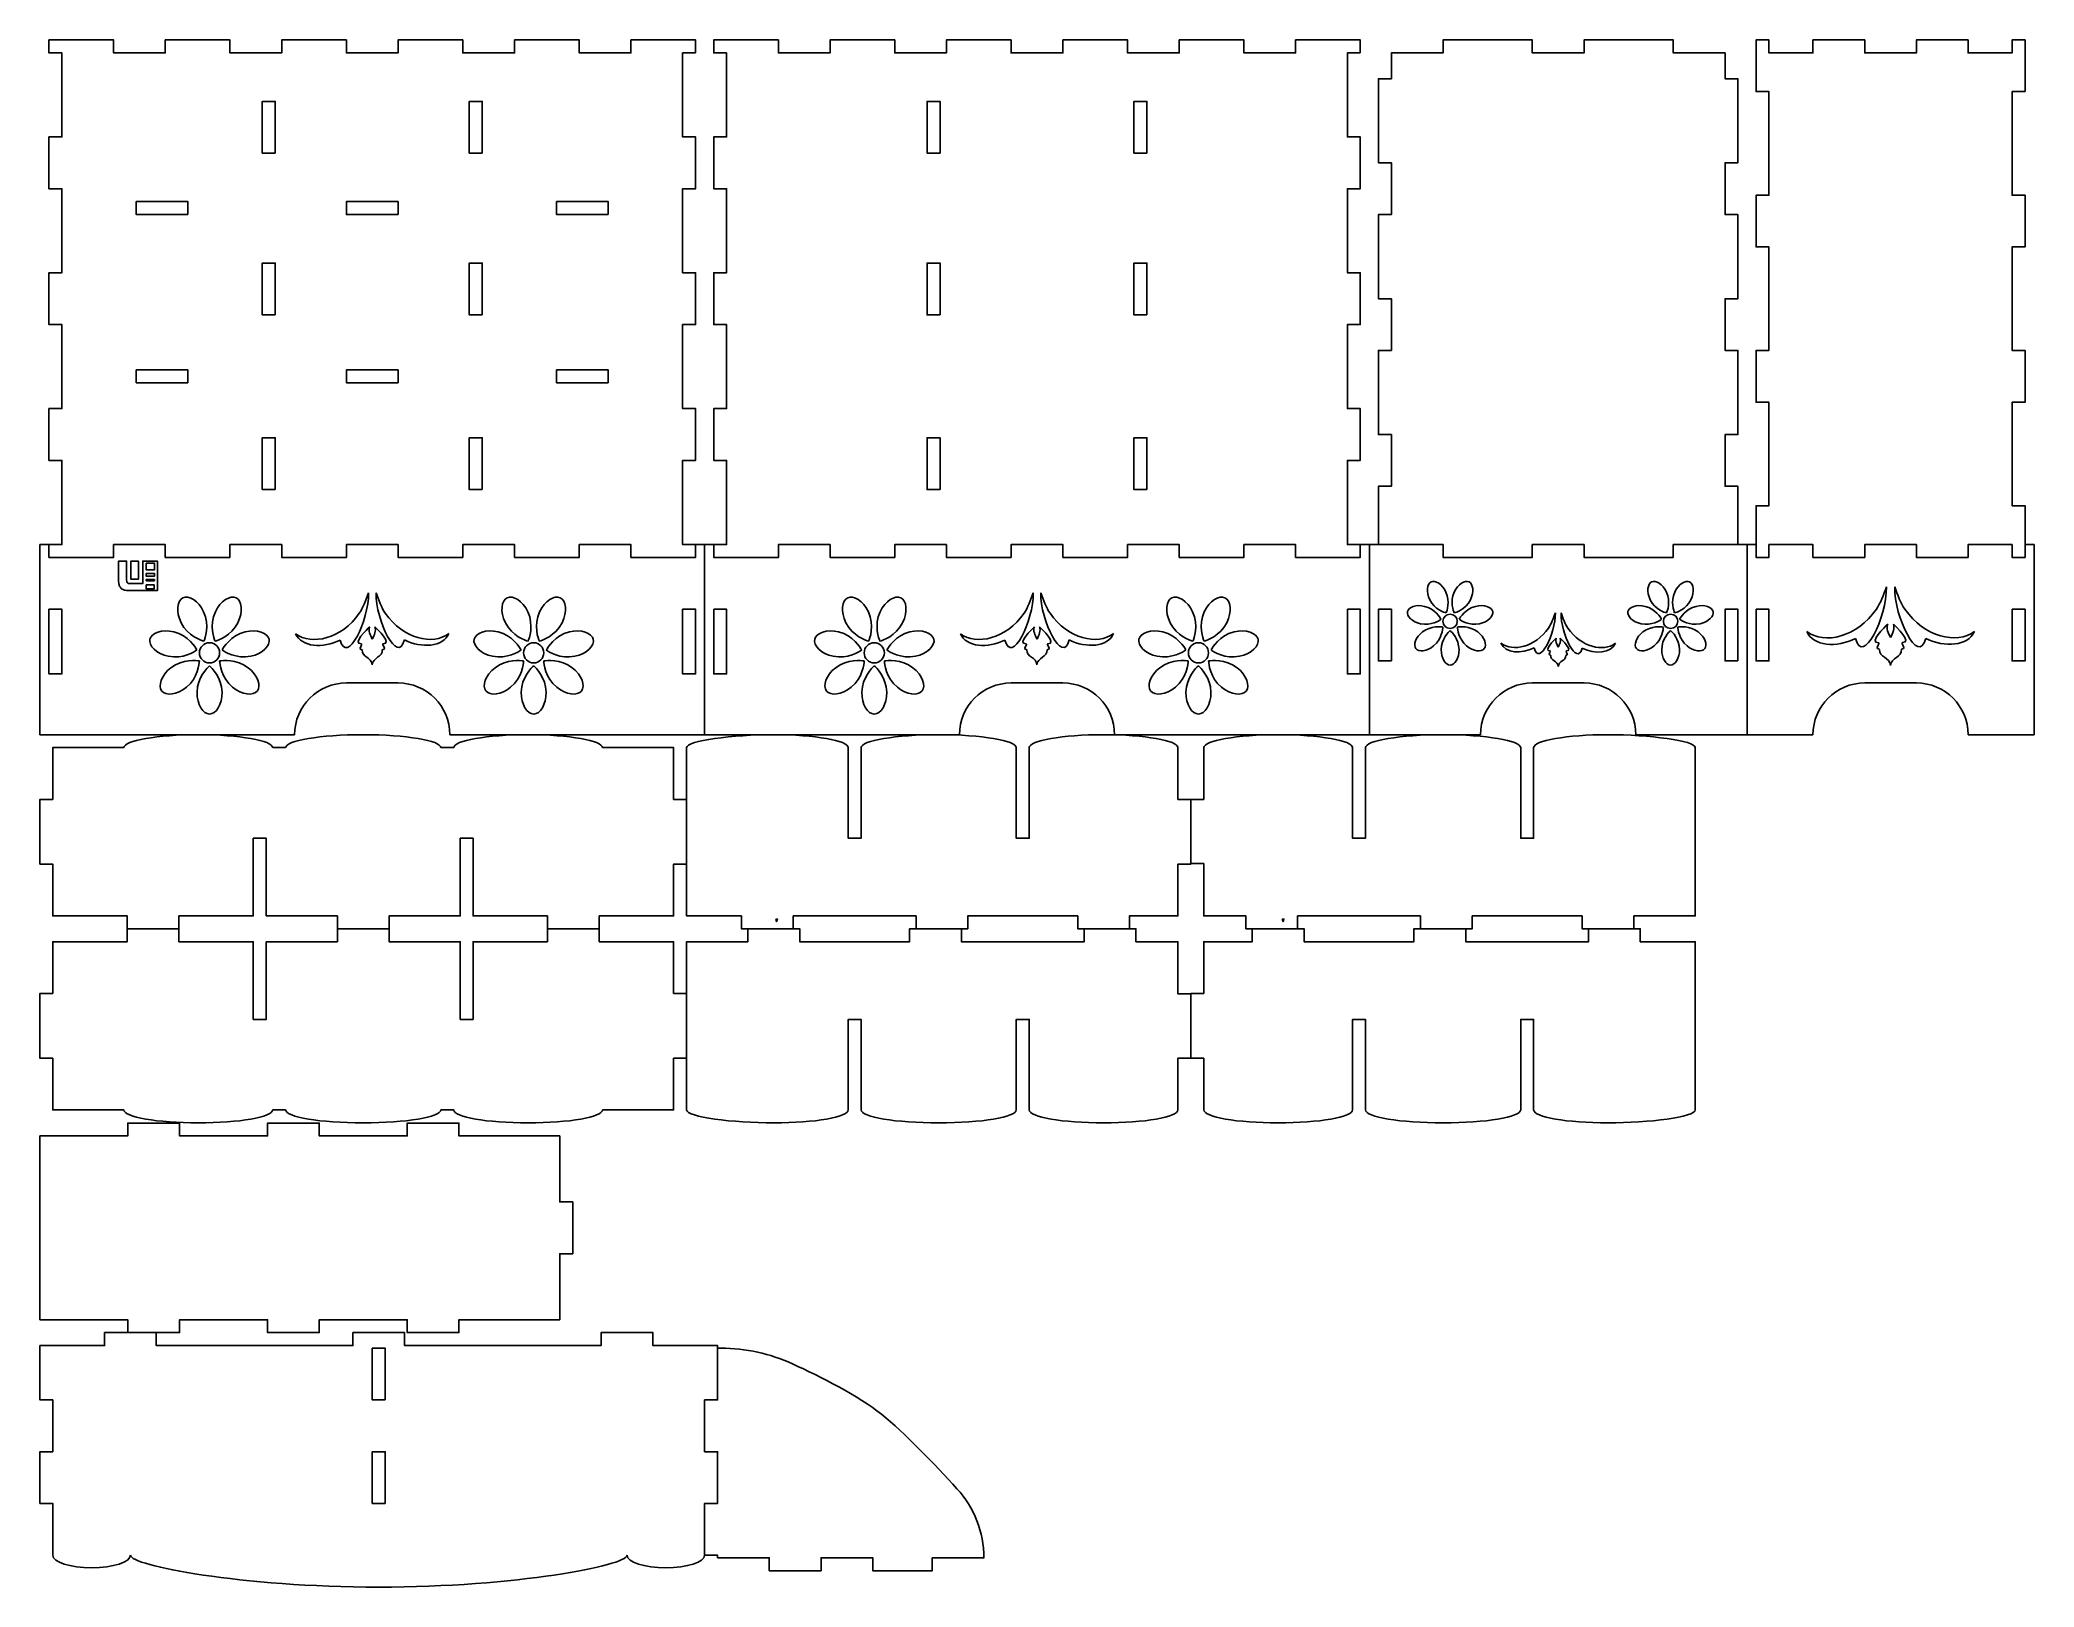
# Model space of a CAD drawing. Extents: x 0 to 2186, y 6 to 1701.
import ezdxf

# ---------------------------------------------------------------- set-up
doc = ezdxf.new("R2010")
doc.units = 0
doc.layers.add('A0102_Printing_02', color=7, linetype='CONTINUOUS')

msp = doc.modelspace()

# ---------------------------------------------------------------- linework, layer by layer
at = {"layer": 'A0102_Printing_02', "color": 1}
for points in [[(718.707982, 1686.491958), (718.707982, 1700.664957), (647.840984, 1700.664957), (647.840984, 1686.491958), (591.147985, 1686.491958), (591.147985, 1700.664957), (520.281987, 1700.664957), (520.281987, 1686.491958), (463.588988, 1686.491958), (463.588988, 1700.664957), (392.72299, 1700.664957), (392.72299, 1686.491958), (336.029992, 1686.491958), (336.029992, 1700.664957), (265.163993, 1700.664957), (265.163993, 1686.491958), (208.470995, 1686.491958), (208.470995, 1700.664957), (137.604997, 1700.664957), (137.604997, 1686.491958), (80.911998, 1686.491958), (80.911998, 1700.664957), (10.046, 1700.664957), (10.046, 1686.491958), (24.218999, 1686.491958), (24.218999, 1594.36596), (10.046, 1594.36596), (10.046, 1537.672962), (24.218999, 1537.672962), (24.218999, 1445.546964), (10.046, 1445.546964), (10.046, 1388.853965), (24.218999, 1388.853965), (24.218999, 1296.727968), (10.046, 1296.727968), (10.046, 1240.034969), (24.218999, 1240.034969), (24.218999, 1147.908971), (10.046, 1147.908971), (10.046, 1133.735972), (80.911998, 1133.735972), (80.911998, 1147.908971), (137.604997, 1147.908971), (137.604997, 1133.735972), (208.470995, 1133.735972), (208.470995, 1147.908971), (265.163993, 1147.908971), (265.163993, 1133.735972), (336.029992, 1133.735972), (336.029992, 1147.908971), (392.72299, 1147.908971), (392.72299, 1133.735972), (463.588988, 1133.735972), (463.588988, 1147.908971), (520.281987, 1147.908971), (520.281987, 1133.735972), (591.147985, 1133.735972), (591.147985, 1147.908971), (647.840984, 1147.908971), (647.840984, 1133.735972), (718.707982, 1133.735972), (718.707982, 1147.908971), (704.533982, 1147.908971), (704.533982, 1240.034969), (718.707982, 1240.034969), (718.707982, 1296.727968), (704.533982, 1296.727968), (704.533982, 1388.853965), (718.707982, 1388.853965), (718.707982, 1445.546964), (704.533982, 1445.546964), (704.533982, 1537.672962), (718.707982, 1537.672962), (718.707982, 1594.36596), (704.533982, 1594.36596), (704.533982, 1686.491958)], [(1447.211964, 1686.491958), (1447.211964, 1700.664957), (1376.344966, 1700.664957), (1376.344966, 1686.491958), (1319.651967, 1686.491958), (1319.651967, 1700.664957), (1248.785969, 1700.664957), (1248.785969, 1686.491958), (1192.09297, 1686.491958), (1192.09297, 1700.664957), (1121.226972, 1700.664957), (1121.226972, 1686.491958), (1064.533973, 1686.491958), (1064.533973, 1700.664957), (993.667975, 1700.664957), (993.667975, 1686.491958), (936.974977, 1686.491958), (936.974977, 1700.664957), (866.108978, 1700.664957), (866.108978, 1686.491958), (809.41598, 1686.491958), (809.41598, 1700.664957), (738.549982, 1700.664957), (738.549982, 1686.491958), (752.722981, 1686.491958), (752.722981, 1594.36596), (738.549982, 1594.36596), (738.549982, 1537.672962), (752.722981, 1537.672962), (752.722981, 1445.546964), (738.549982, 1445.546964), (738.549982, 1388.853965), (752.722981, 1388.853965), (752.722981, 1296.727968), (738.549982, 1296.727968), (738.549982, 1240.034969), (752.722981, 1240.034969), (752.722981, 1147.908971), (738.549982, 1147.908971), (738.549982, 1133.735972), (809.41598, 1133.735972), (809.41598, 1147.908971), (866.108978, 1147.908971), (866.108978, 1133.735972), (936.974977, 1133.735972), (936.974977, 1147.908971), (993.667975, 1147.908971), (993.667975, 1133.735972), (1064.533973, 1133.735972), (1064.533973, 1147.908971), (1121.226972, 1147.908971), (1121.226972, 1133.735972), (1192.09297, 1133.735972), (1192.09297, 1147.908971), (1248.785969, 1147.908971), (1248.785969, 1133.735972), (1319.651967, 1133.735972), (1319.651967, 1147.908971), (1376.344966, 1147.908971), (1376.344966, 1133.735972), (1447.211964, 1133.735972), (1447.211964, 1147.908971), (1433.037964, 1147.908971), (1433.037964, 1240.034969), (1447.211964, 1240.034969), (1447.211964, 1296.727968), (1433.037964, 1296.727968), (1433.037964, 1388.853965), (1447.211964, 1388.853965), (1447.211964, 1445.546964), (1433.037964, 1445.546964), (1433.037964, 1537.672962), (1447.211964, 1537.672962), (1447.211964, 1594.36596), (1433.037964, 1594.36596), (1433.037964, 1686.491958)], [(1846.896454, 1686.491758), (1790.203455, 1686.491758), (1790.203455, 1700.664757), (1692.408458, 1700.664757), (1692.408458, 1686.491758), (1635.715459, 1686.491758), (1635.715459, 1700.664757), (1537.920462, 1700.664757), (1537.920462, 1686.491758), (1481.227463, 1686.491758), (1481.227463, 1658.145759), (1467.053463, 1658.145759), (1467.053463, 1566.019761), (1481.227463, 1566.019761), (1481.227463, 1509.326762), (1467.053463, 1509.326762), (1467.053463, 1417.200765), (1481.227463, 1417.200765), (1481.227463, 1360.507766), (1467.053463, 1360.507766), (1467.053463, 1268.381768), (1481.227463, 1268.381768), (1481.227463, 1211.68877), (1467.053463, 1211.68877), (1467.053463, 1147.908771), (1537.920462, 1147.908771), (1537.920462, 1133.735772), (1635.715459, 1133.735772), (1635.715459, 1147.908771), (1692.408458, 1147.908771), (1692.408458, 1133.735772), (1790.203455, 1133.735772), (1790.203455, 1147.908771), (1861.069453, 1147.908771), (1861.069453, 1211.68877), (1846.896454, 1211.68877), (1846.896454, 1268.381768), (1861.069453, 1268.381768), (1861.069453, 1360.507766), (1846.896454, 1360.507766), (1846.896454, 1417.200765), (1861.069453, 1417.200765), (1861.069453, 1509.326762), (1846.896454, 1509.326762), (1846.896454, 1566.019761), (1861.069453, 1566.019761), (1861.069453, 1658.145759), (1846.896454, 1658.145759)], [(2175.715246, 1643.971959), (2175.715246, 1700.664957), (2161.542246, 1700.664957), (2161.542246, 1686.491958), (2113.353247, 1686.491958), (2113.353247, 1700.664957), (2056.660249, 1700.664957), (2056.660249, 1686.491958), (1999.96725, 1686.491958), (1999.96725, 1700.664957), (1943.274251, 1700.664957), (1943.274251, 1686.491958), (1895.085253, 1686.491958), (1895.085253, 1700.664957), (1880.912253, 1700.664957), (1880.912253, 1643.971959), (1895.085253, 1643.971959), (1895.085253, 1530.585962), (1880.912253, 1530.585962), (1880.912253, 1473.892963), (1895.085253, 1473.892963), (1895.085253, 1360.506966), (1880.912253, 1360.506966), (1880.912253, 1303.814967), (1895.085253, 1303.814967), (1895.085253, 1190.42897), (1880.912253, 1190.42897), (1880.912253, 1133.735972), (1895.085253, 1133.735972), (1895.085253, 1147.908971), (1943.274251, 1147.908971), (1943.274251, 1133.735972), (1999.96725, 1133.735972), (1999.96725, 1147.908971), (2056.660249, 1147.908971), (2056.660249, 1133.735972), (2113.353247, 1133.735972), (2113.353247, 1147.908971), (2161.542246, 1147.908971), (2161.542246, 1133.735972), (2175.715246, 1133.735972), (2175.715246, 1190.42897), (2161.542246, 1190.42897), (2161.542246, 1303.814967), (2175.715246, 1303.814967), (2175.715246, 1360.506966), (2161.542246, 1360.506966), (2161.542246, 1473.892963), (2175.715246, 1473.892963), (2175.715246, 1530.585962), (2161.542246, 1530.585962), (2161.542246, 1643.971959)], [(258.077994, 1576.648961), (243.904994, 1576.648961), (243.904994, 1633.341959), (258.077994, 1633.341959)], [(484.848988, 1576.648961), (470.675988, 1576.648961), (470.675988, 1633.341959), (484.848988, 1633.341959)], [(986.581975, 1576.648961), (972.408976, 1576.648961), (972.408976, 1633.341959), (986.581975, 1633.341959)], [(1213.35297, 1576.648961), (1199.17997, 1576.648961), (1199.17997, 1633.341959), (1213.35297, 1633.341959)], [(162.407996, 1509.325962), (105.714997, 1509.325962), (105.714997, 1523.498962), (162.407996, 1523.498962)], [(392.72299, 1509.325962), (336.029992, 1509.325962), (336.029992, 1523.498962), (392.72299, 1523.498962)], [(623.037984, 1509.325962), (566.344986, 1509.325962), (566.344986, 1523.498962), (623.037984, 1523.498962)], [(258.077994, 1399.483965), (243.904994, 1399.483965), (243.904994, 1456.176964), (258.077994, 1456.176964)], [(484.848988, 1399.483965), (470.675988, 1399.483965), (470.675988, 1456.176964), (484.848988, 1456.176964)], [(986.581975, 1399.483965), (972.408976, 1399.483965), (972.408976, 1456.176964), (986.581975, 1456.176964)], [(1213.35297, 1399.483965), (1199.17997, 1399.483965), (1199.17997, 1456.176964), (1213.35297, 1456.176964)], [(162.407996, 1325.073967), (105.714997, 1325.073967), (105.714997, 1339.246967), (162.407996, 1339.246967)], [(392.72299, 1325.073967), (336.029992, 1325.073967), (336.029992, 1339.246967), (392.72299, 1339.246967)], [(623.037984, 1325.073967), (566.344986, 1325.073967), (566.344986, 1339.246967), (623.037984, 1339.246967)], [(258.077994, 1208.14497), (243.904994, 1208.14497), (243.904994, 1264.837968), (258.077994, 1264.837968)], [(484.848988, 1208.14497), (470.675988, 1208.14497), (470.675988, 1264.837968), (484.848988, 1264.837968)], [(986.581975, 1208.14497), (972.408976, 1208.14497), (972.408976, 1264.837968), (986.581975, 1264.837968)], [(1213.35297, 1208.14497), (1199.17997, 1208.14497), (1199.17997, 1264.837968), (1213.35297, 1264.837968)], [(368.503991, 1095.071973)], [(1097.007973, 1095.071973)], [(2032.828949, 1101.604972)], [(10.046, 1077.042973), (24.218999, 1077.042973), (24.218999, 1006.176975), (10.046, 1006.176975)], [(156.958996, 1089.612973)], [(192.461995, 1074.119973)], [(350.188991, 1072.630973)], [(512.231987, 1089.632973)], [(547.734986, 1074.105973)], [(704.533982, 1077.042973), (718.706982, 1077.042973), (718.706982, 1006.176975), (704.533982, 1006.176975)], [(738.549982, 1077.042973), (752.722981, 1077.042973), (752.722981, 1006.176975), (738.549982, 1006.176975)], [(885.461978, 1089.612973)], [(920.965977, 1074.119973)], [(1078.692973, 1072.630973)], [(1240.735969, 1089.632973)], [(1276.238968, 1074.105973)], [(1433.037964, 1077.042973), (1447.210964, 1077.042973), (1447.210964, 1006.176975), (1433.037964, 1006.176975)], [(1481.226963, 1020.349974), (1467.053963, 1020.349974), (1467.053963, 1077.042973), (1481.226963, 1077.042973)], [(1517.669962, 1080.169973)], [(1541.211961, 1072.895973)], [(1545.615961, 1071.678973)], [(1567.825961, 1087.371973)], [(1759.300956, 1080.169973)], [(1782.843955, 1072.895973)], [(1787.246955, 1071.678973)], [(1809.457955, 1087.371973)], [(1861.069953, 1020.349974), (1846.896954, 1020.349974), (1846.896954, 1077.042973), (1861.069953, 1077.042973)], [(1880.911953, 1077.042973), (1895.084953, 1077.042973), (1895.084953, 1020.349974), (1880.911953, 1020.349974)], [(2012.79295, 1077.054973)], [(2161.541946, 1077.042973), (2175.714946, 1077.042973), (2175.714946, 1020.349974), (2161.541946, 1020.349974)], [(1515.369962, 1052.142974)], [(1553.546961, 1057.461974)], [(1577.917961, 1061.122973)], [(1757.000956, 1052.142974)], [(1795.177955, 1057.461974)], [(1819.548955, 1061.122973)], [(172.230996, 1032.383974)], [(197.105995, 1029.247974)], [(251.379994, 1044.171974)], [(364.376991, 1044.382974)], [(475.963988, 1044.171974)], [(552.351986, 1029.247974)], [(606.625985, 1044.144974)], [(900.734977, 1032.383974)], [(925.609977, 1029.247974)], [(979.883976, 1044.171974)], [(1092.880973, 1044.382974)], [(1204.46797, 1044.171974)], [(1280.855968, 1029.247974)], [(1335.129967, 1044.144974)], [(1535.849962, 1032.874974)], [(1637.771959, 1034.587974)], [(1666.179958, 1045.372974)], [(1726.752957, 1039.690974)], [(1777.480956, 1032.874974)], [(2028.313949, 1046.152974)], [(160.804996, 991.599975)], [(238.452994, 987.478975)], [(516.024987, 991.626975)], [(593.672985, 987.451975)], [(889.308978, 991.599975)], [(966.956976, 987.478975)], [(1244.528969, 991.626975)], [(1322.175967, 987.451975)], [(186.068995, 962.234976)], [(541.274986, 962.234976)], [(914.572977, 962.234976)], [(1269.778968, 962.234976)], [(279.337993, 939.562977)], [(1007.840975, 939.562977)], [(1943.273951, 939.562977)], [(96.502798, 284.583693), (153.195796, 284.583693), (153.195796, 298.756693), (249.573794, 298.756693), (249.573794, 284.583693), (306.266792, 284.583693), (306.266792, 298.756693), (402.64479, 298.756693), (402.64479, 284.583693), (459.337789, 284.583693), (459.337789, 298.756693), (569.888786, 298.756693), (569.888786, 371.040691), (584.061785, 371.040691), (584.061785, 427.733689), (569.888786, 427.733689), (569.888786, 500.016687), (459.337789, 500.016687), (459.337789, 514.189687), (402.64479, 514.189687), (402.64479, 500.016687), (306.266792, 500.016687), (306.266792, 514.189687), (249.573794, 514.189687), (249.573794, 500.016687), (153.195796, 500.016687), (153.195796, 514.189687), (96.502798, 514.189687), (96.502798, 500.016687), (0.1248, 500.016687), (0.1248, 298.756693), (96.502798, 298.756693)], [(378.549991, 210.882995), (364.376991, 210.882995), (364.376991, 267.575993), (378.549991, 267.575993)], [(922.344377, 195.269695)], [(378.549991, 97.496998), (364.376991, 97.496998), (364.376991, 154.189996), (378.549991, 154.189996)], [(643.589984, 40.803999)]]:
    msp.add_lwpolyline(points, close=True, dxfattribs=at)
for points in [[(449.415989, 939.562977), (449.415989, 939.562977), (728.628982, 939.562977), (728.628982, 1147.908971), (718.707982, 1147.908971), (718.707982, 1133.735972), (647.840984, 1133.735972), (647.840984, 1147.908971), (591.148985, 1147.908971), (591.148985, 1133.735972), (520.281987, 1133.735972), (520.281987, 1147.908971), (463.588988, 1147.908971), (463.588988, 1133.735972), (392.72299, 1133.735972), (392.72299, 1147.908971), (336.029992, 1147.908971), (336.029992, 1133.735972), (265.163993, 1133.735972), (265.163993, 1147.908971), (208.470995, 1147.908971), (208.470995, 1133.735972), (137.604997, 1133.735972), (137.604997, 1147.908971), (80.911998, 1147.908971), (80.911998, 1133.735972), (10.046, 1133.735972), (10.046, 1147.908971), (0.125, 1147.908971), (0.125, 939.562977), (279.337993, 939.562977)], [(1177.919971, 939.562977), (1177.919971, 939.562977), (1457.132964, 939.562977), (1457.132964, 1147.908971), (1447.210964, 1147.908971), (1447.210964, 1133.735972), (1376.344966, 1133.735972), (1376.344966, 1147.908971), (1319.651967, 1147.908971), (1319.651967, 1133.735972), (1248.785969, 1133.735972), (1248.785969, 1147.908971), (1192.09297, 1147.908971), (1192.09297, 1133.735972), (1121.226972, 1133.735972), (1121.226972, 1147.908971), (1064.533973, 1147.908971), (1064.533973, 1133.735972), (993.667975, 1133.735972), (993.667975, 1147.908971), (936.974977, 1147.908971), (936.974977, 1133.735972), (866.108978, 1133.735972), (866.108978, 1147.908971), (809.41598, 1147.908971), (809.41598, 1133.735972), (738.549982, 1133.735972), (738.549982, 1147.908971), (728.628982, 1147.908971), (728.628982, 939.562977), (1007.840975, 939.562977)], [(1870.990953, 939.561977), (1870.990953, 1147.908971), (1790.203955, 1147.908971), (1790.203955, 1133.735972), (1692.407958, 1133.735972), (1692.407958, 1147.908971), (1635.714959, 1147.908971), (1635.714959, 1133.735972), (1537.919962, 1133.735972), (1537.919962, 1147.908971), (1457.132964, 1147.908971), (1457.132964, 939.561977), (1579.021961, 939.561977)], [(2113.352947, 939.562977), (2185.635945, 939.562977), (2185.635945, 1147.908971), (2175.714946, 1147.908971), (2175.714946, 1133.735972), (2161.541946, 1133.735972), (2161.541946, 1147.908971), (2113.352947, 1147.908971), (2113.352947, 1133.735972), (2056.659949, 1133.735972), (2056.659949, 1147.908971), (1999.96695, 1147.908971), (1999.96695, 1133.735972), (1943.273951, 1133.735972), (1943.273951, 1147.908971), (1895.084953, 1147.908971), (1895.084953, 1133.735972), (1880.911953, 1133.735972), (1880.911953, 1147.908971), (1870.990953, 1147.908971), (1870.990953, 939.562977), (1943.273951, 939.562977)], [(336.029992, 996.255975), (392.72299, 996.255975)], [(1064.533973, 996.255975), (1121.226972, 996.255975)], [(1635.715959, 996.255975), (1692.407958, 996.255975)], [(1999.96695, 996.254975), (2056.659949, 996.254975)], [(92.251198, 925.389277), (14.2982, 925.389277), (14.2982, 868.696278), (0.1252, 868.696278), (0.1252, 797.83028), (14.2982, 797.83028), (14.2982, 741.137281), (95.794198, 741.137281), (95.794198, 726.964282), (152.487196, 726.964282), (152.487196, 741.137281), (233.983194, 741.137281), (233.983194, 826.176279), (248.156194, 826.176279), (248.156194, 741.137281), (326.109192, 741.137281), (326.109192, 726.964282), (382.80219, 726.964282), (382.80219, 741.137281), (460.755188, 741.137281), (460.755188, 826.176279), (474.928188, 826.176279), (474.928188, 741.137281), (556.424186, 741.137281), (556.424186, 726.964282), (613.117185, 726.964282), (613.117185, 741.137281), (694.613183, 741.137281), (694.613183, 797.83028), (708.786182, 797.83028), (708.786182, 868.696278), (694.613183, 868.696278)], [(269.416193, 925.389277), (255.243194, 925.389277)], [(453.668189, 925.389277), (439.495189, 925.389277)], [(694.613183, 868.696278), (694.613183, 925.389277), (616.660185, 925.389277)], [(708.785882, 925.389377), (708.785882, 925.389377), (708.785882, 868.696378), (708.785882, 868.696378), (708.785882, 798.33038), (708.785882, 798.33038), (708.785882, 741.637381), (708.785882, 741.137381), (769.022881, 741.137381), (769.022881, 726.964382), (825.714879, 726.964382), (825.714879, 741.137381), (960.360876, 741.137381), (960.360876, 726.964382), (1017.053875, 726.964382), (1017.053875, 741.137381), (1137.525872, 741.137381), (1137.525872, 726.964382), (1194.21987, 726.964382), (1194.21987, 741.137381), (1247.368869, 741.137381), (1247.368869, 797.83038), (1261.541868, 797.83038), (1261.541868, 868.696378), (1247.368869, 868.696378)], [(900.124877, 925.389377), (900.124877, 925.389377), (900.124877, 826.176379), (885.951878, 826.176379), (885.951878, 925.389377)], [(1084.376873, 925.389377), (1084.376873, 826.176379), (1070.203873, 826.176379), (1070.203873, 925.389377), (1070.203873, 925.389377)], [(1247.368869, 868.696378), (1247.368869, 925.389377), (1247.368869, 925.389377)], [(1275.715068, 925.389377), (1275.715068, 925.389377), (1275.715068, 868.696378), (1261.542068, 868.696378), (1261.542068, 798.33038), (1275.715068, 798.33038), (1275.715068, 741.637381), (1275.715068, 741.137381), (1321.778067, 741.137381), (1321.778067, 726.964382), (1378.471066, 726.964382), (1378.471066, 741.137381), (1513.117062, 741.137381), (1513.117062, 726.964382), (1569.810061, 726.964382), (1569.810061, 741.137381), (1690.282058, 741.137381), (1690.282058, 726.964382), (1746.975056, 726.964382), (1746.975056, 741.137381), (1814.298055, 741.137381), (1814.298055, 797.83038), (1814.298055, 797.83038), (1814.298055, 868.696378), (1814.298055, 868.696378)], [(1452.881064, 925.389377), (1452.881064, 925.389377), (1452.881064, 826.176379), (1438.707064, 826.176379), (1438.707064, 925.389377)], [(1637.133059, 925.389377), (1637.133059, 826.176379), (1622.959059, 826.176379), (1622.959059, 925.389377), (1622.959059, 925.389377)], [(1749.100956, 939.561977), (1870.990953, 939.561977)], [(1814.298055, 868.696378), (1814.298055, 925.389377), (1814.298055, 925.389377)], [(616.659985, 528.538687), (694.612983, 528.538687), (694.612983, 585.231685), (708.785982, 585.231685), (708.785982, 656.097684), (694.612983, 656.097684), (694.612983, 712.790682), (613.116985, 712.790682), (613.116985, 726.963682), (556.423986, 726.963682), (556.423986, 712.790682), (474.927988, 712.790682), (474.927988, 627.751684), (460.754988, 627.751684), (460.754988, 712.790682), (382.80199, 712.790682), (382.80199, 726.963682), (326.108992, 726.963682), (326.108992, 712.790682), (248.155994, 712.790682), (248.155994, 627.751684), (233.982994, 627.751684), (233.982994, 712.790682), (152.486996, 712.790682), (152.486996, 726.963682), (95.793998, 726.963682), (95.793998, 712.790682), (14.298, 712.790682), (14.298, 656.097684), (0.125, 656.097684), (0.125, 585.231685), (14.298, 585.231685)], [(1247.369269, 528.538887), (1247.369269, 528.538887), (1247.369269, 585.231885), (1261.542268, 585.231885), (1261.542268, 655.597884), (1247.369269, 655.597884), (1247.369269, 712.290882), (1247.369269, 712.790882), (1201.30627, 712.790882), (1201.30627, 726.963882), (1144.613271, 726.963882), (1144.613271, 712.790882), (1009.967275, 712.790882), (1009.967275, 726.963882), (953.274276, 726.963882), (953.274276, 712.790882), (832.802279, 712.790882), (832.802279, 726.963882), (776.109281, 726.963882), (776.109281, 712.790882), (708.786282, 712.790882), (708.786282, 656.097884), (708.786282, 656.097884), (708.786282, 585.231885), (708.786282, 585.231885)], [(1814.298555, 528.538887), (1814.298555, 528.538887), (1814.298555, 585.231885), (1814.298555, 655.597884), (1814.298555, 712.290882), (1814.298555, 712.790882), (1754.061556, 712.790882), (1754.061556, 726.963882), (1697.369558, 726.963882), (1697.369558, 712.790882), (1562.723561, 712.790882), (1562.723561, 726.963882), (1506.030562, 726.963882), (1506.030562, 712.790882), (1385.558565, 712.790882), (1385.558565, 726.963882), (1328.864567, 726.963882), (1328.864567, 712.790882), (1275.715568, 712.790882), (1275.715568, 656.097884), (1261.542568, 656.097884), (1261.542568, 585.231885), (1275.715568, 585.231885)], [(885.951278, 528.538887), (885.951278, 627.751884), (900.125277, 627.751884), (900.125277, 528.538887), (900.125277, 528.538887)], [(1070.203273, 528.538887), (1070.203273, 528.538887), (1070.203273, 627.751884), (1084.377273, 627.751884), (1084.377273, 528.538887)], [(1438.707564, 528.538887), (1438.707564, 627.751884), (1452.880564, 627.751884), (1452.880564, 528.538887), (1452.880564, 528.538887)], [(1622.959559, 528.538887), (1622.959559, 528.538887), (1622.959559, 627.751884), (1637.132559, 627.751884), (1637.132559, 528.538887)], [(14.298, 585.231685), (14.298, 528.538687), (92.250998, 528.538687)], [(708.786282, 585.231885), (708.786282, 528.538887), (708.786282, 528.538887)], [(1275.715568, 585.231885), (1275.715568, 528.538887), (1275.715568, 528.538887)], [(255.242994, 528.538687), (269.415993, 528.538687)], [(439.494989, 528.538687), (453.667989, 528.538687)], [(728.628982, 154.189996), (728.628982, 210.882995), (742.801981, 210.882995), (742.801981, 270.409993), (671.935983, 270.409993), (671.935983, 284.583993), (615.242985, 284.583993), (615.242985, 270.409993), (399.80999, 270.409993), (399.80999, 284.583993), (343.116991, 284.583993), (343.116991, 270.409993), (127.683997, 270.409993), (127.683997, 284.583993), (70.990998, 284.583993), (70.990998, 270.409993), (0.125, 270.409993), (0.125, 210.882995), (14.298, 210.882995), (14.298, 154.189996), (0.125, 154.189996), (0.125, 97.496998), (14.298, 97.496998), (14.298, 40.807999), (14.298, 40.803999)], [(746.467381, 267.575693), (742.802381, 267.575693), (742.802381, 210.882695), (728.628382, 210.882695), (728.628382, 154.189696), (742.802381, 154.189696), (742.802381, 97.496698), (728.628382, 97.496698), (728.628382, 40.803699), (742.802381, 40.803699), (742.802381, 37.969699), (799.49538, 37.969699), (799.49538, 23.795699), (856.187379, 23.795699), (856.187379, 37.969699), (912.880377, 37.969699), (912.880377, 23.795699), (978.077376, 23.795699), (978.077376, 37.969699), (1034.763374, 37.969699)], [(728.628982, 40.803999), (728.628982, 40.808999), (728.628982, 97.496998), (742.801981, 97.496998), (742.801981, 154.189996), (728.628982, 154.189996)], [(1034.770674, 37.387399), (1034.770674, 37.969399), (1034.763674, 37.969399)]]:
    msp.add_lwpolyline(points, dxfattribs=at)
at = {"layer": 'A0102_Printing_02', "color": 4}
for points in [[(95.218998, 1109.056972), (95.218998, 1129.777972), (86.420998, 1129.777972), (86.420998, 1108.702972)], [(98.718998, 1097.518973), (128.939997, 1097.518973), (128.939997, 1129.777972), (112.814997, 1129.777972), (112.814997, 1105.181972), (99.025998, 1105.181972)]]:
    msp.add_lwpolyline(points, dxfattribs=at)
for points in [[(108.095997, 1129.777972), (99.935998, 1129.777972), (99.935998, 1109.935972), (108.095997, 1109.935972)], [(116.666997, 1127.565972), (125.590997, 1127.565972), (125.590997, 1120.164972), (116.666997, 1120.164972)], [(116.666997, 1116.311972), (125.590997, 1116.311972), (125.590997, 1113.115972), (116.666997, 1113.115972)], [(86.893998, 1103.939972)], [(116.600997, 1103.687972), (125.524997, 1103.687972), (125.524997, 1099.500973), (116.600997, 1099.500973)], [(116.666997, 1109.465972), (125.590997, 1109.465972), (125.590997, 1108.307972), (116.666997, 1108.307972)]]:
    msp.add_lwpolyline(points, close=True, dxfattribs=at)
at = {"layer": 'A0102_Printing_02', "color": 7}
for points in [[(806.61228, 737.535182), (807.51028, 734.793182), (808.40528, 737.535182)], [(1361.678666, 737.535182), (1362.576666, 734.793182), (1363.471666, 737.535182)]]:
    msp.add_lwpolyline(points, close=True, dxfattribs=at)
at = {"layer": 'A0102_Printing_02', "color": 4}
for points in [[(86.420998, 1108.702972), (86.420998, 1106.764972), (86.577998, 1105.177972), (86.893998, 1103.939972)], [(86.893998, 1103.939972), (87.208998, 1102.702972), (87.729998, 1101.634972), (88.454998, 1100.735972)], [(88.454998, 1100.735972), (89.589998, 1099.332973), (90.905998, 1098.449973), (92.403998, 1098.086973)], [(92.403998, 1098.086973), (93.949998, 1097.707973), (96.053998, 1097.518973), (98.718998, 1097.518973)], [(95.395998, 1107.071972), (95.277998, 1107.513972), (95.218998, 1108.174972), (95.218998, 1109.056972)], [(96.046998, 1105.961972), (95.730998, 1106.260972), (95.513998, 1106.630972), (95.395998, 1107.071972)], [(97.193998, 1105.359972), (96.728998, 1105.477972), (96.345998, 1105.677972), (96.046998, 1105.961972)], [(99.025998, 1105.181972), (98.268998, 1105.181972), (97.658998, 1105.240972), (97.193998, 1105.359972)]]:
    msp.add_open_spline(points, degree=3, dxfattribs=at)
at = {"layer": 'A0102_Printing_02', "color": 1}
for points in [[(360.249991, 1095.071973), (360.893991, 1064.245973), (336.387992, 1015.233975), (329.293992, 1043.221974)], [(350.188991, 1072.630973), (354.315991, 1078.562973), (357.540991, 1087.203973), (360.249991, 1095.071973)], [(399.58799, 1043.351974), (392.49499, 1015.361975), (367.987991, 1064.375973), (368.503991, 1095.071973)], [(368.503991, 1095.071973), (371.341991, 1087.203973), (374.436991, 1078.690973), (378.693991, 1072.630973)], [(1088.752973, 1095.071973), (1089.397973, 1064.245973), (1064.891973, 1015.233975), (1057.797974, 1043.221974)], [(1078.692973, 1072.630973), (1082.819973, 1078.562973), (1086.044973, 1087.203973), (1088.752973, 1095.071973)], [(1128.091972, 1043.351974), (1120.997972, 1015.361975), (1096.491973, 1064.375973), (1097.007973, 1095.071973)], [(1097.007973, 1095.071973), (1099.845973, 1087.203973), (1102.940972, 1078.690973), (1107.197972, 1072.630973)], [(1523.386962, 1087.362973), (1519.049962, 1095.939973), (1520.328962, 1104.780972), (1524.814962, 1106.937972)], [(1524.814962, 1106.937972), (1529.299962, 1109.098972), (1537.014962, 1104.589972), (1541.010961, 1095.848973)], [(1541.010961, 1095.848973), (1545.912961, 1085.143973), (1542.012961, 1074.893973), (1541.211961, 1072.895973)], [(1550.004961, 1072.905973), (1549.199961, 1074.903973), (1545.304961, 1085.157973), (1550.201961, 1095.858973)], [(1550.201961, 1095.858973), (1554.202961, 1104.598972), (1561.912961, 1109.107972), (1566.397961, 1106.951972)], [(1566.397961, 1106.951972), (1570.883961, 1104.790972), (1572.167961, 1095.949973), (1567.825961, 1087.371973)], [(1765.017956, 1087.362973), (1760.680956, 1095.939973), (1761.960956, 1104.780972), (1766.445956, 1106.937972)], [(1766.445956, 1106.937972), (1770.930956, 1109.098972), (1778.645956, 1104.589972), (1782.641955, 1095.848973)], [(1782.641955, 1095.848973), (1787.543955, 1085.143973), (1783.643955, 1074.893973), (1782.843955, 1072.895973)], [(1791.636955, 1072.905973), (1790.831955, 1074.903973), (1786.935955, 1085.157973), (1791.832955, 1095.858973)], [(1791.832955, 1095.858973), (1795.833955, 1104.598972), (1803.543955, 1109.107972), (1808.029955, 1106.951972)], [(1808.029955, 1106.951972), (1812.514955, 1104.790972), (1813.798955, 1095.949973), (1809.457955, 1087.371973)], [(2023.798949, 1101.604972), (2024.503949, 1067.882973), (1997.69495, 1014.264975), (1989.93495, 1044.882974)], [(2012.79295, 1077.054973), (2017.30795, 1083.544973), (2020.834949, 1092.997973), (2023.798949, 1101.604972)], [(2066.833948, 1045.024974), (2059.072949, 1014.404975), (2032.264949, 1068.024973), (2032.828949, 1101.604972)], [(2032.828949, 1101.604972), (2035.932949, 1092.997973), (2039.319949, 1083.684973), (2043.975949, 1077.054973)], [(154.961996, 1062.237973), (148.896996, 1074.233973), (150.685996, 1086.597973), (156.958996, 1089.612973)], [(156.958996, 1089.612973), (163.230996, 1092.634973), (174.019996, 1086.329973), (179.608996, 1074.105973)], [(179.608996, 1074.105973), (186.463995, 1059.135974), (181.008995, 1044.801974), (179.889996, 1042.006974)], [(192.186995, 1042.020974), (191.060995, 1044.814974), (185.612995, 1059.155974), (192.461995, 1074.119973)], [(192.461995, 1074.119973), (198.057995, 1086.342973), (208.839995, 1092.648973), (215.111995, 1089.632973)], [(215.111995, 1089.632973), (221.384994, 1086.610973), (223.180994, 1074.246973), (217.108995, 1062.251973)], [(280.410993, 1050.186974), (298.209993, 1037.030974), (330.454992, 1044.382974), (350.188991, 1072.630973)], [(378.693991, 1072.630973), (398.42799, 1044.512974), (430.672989, 1037.160974), (448.342989, 1050.316974)], [(510.234987, 1062.251973), (504.162987, 1074.246973), (505.958987, 1086.610973), (512.231987, 1089.632973)], [(512.231987, 1089.632973), (518.503987, 1092.648973), (529.286987, 1086.342973), (534.881987, 1074.119973)], [(534.881987, 1074.119973), (541.730986, 1059.155974), (536.282987, 1044.814974), (535.156987, 1042.020974)], [(547.453986, 1042.006974), (546.334986, 1044.801974), (540.879986, 1059.135974), (547.734986, 1074.105973)], [(547.734986, 1074.105973), (553.323986, 1086.329973), (564.112986, 1092.634973), (570.385986, 1089.612973)], [(570.385986, 1089.612973), (576.657986, 1086.597973), (578.446986, 1074.233973), (572.382986, 1062.237973)], [(883.464978, 1062.237973), (877.400978, 1074.233973), (879.189978, 1086.597973), (885.461978, 1089.612973)], [(885.461978, 1089.612973), (891.734978, 1092.634973), (902.523977, 1086.329973), (908.112977, 1074.105973)], [(908.112977, 1074.105973), (914.967977, 1059.135974), (909.512977, 1044.801974), (908.393977, 1042.006974)], [(920.690977, 1042.020974), (919.564977, 1044.814974), (914.116977, 1059.155974), (920.965977, 1074.119973)], [(920.965977, 1074.119973), (926.560977, 1086.342973), (937.343977, 1092.648973), (943.615976, 1089.632973)], [(943.615976, 1089.632973), (949.888976, 1086.610973), (951.684976, 1074.246973), (945.612976, 1062.251973)], [(1008.914975, 1050.186974), (1026.713974, 1037.030974), (1058.958974, 1044.382974), (1078.692973, 1072.630973)], [(1107.197972, 1072.630973), (1126.931972, 1044.512974), (1159.175971, 1037.160974), (1176.846971, 1050.316974)], [(1238.738969, 1062.251973), (1232.666969, 1074.246973), (1234.462969, 1086.610973), (1240.735969, 1089.632973)], [(1240.735969, 1089.632973), (1247.007969, 1092.648973), (1257.789969, 1086.342973), (1263.385968, 1074.119973)], [(1263.385968, 1074.119973), (1270.234968, 1059.155974), (1264.786968, 1044.814974), (1263.660968, 1042.020974)], [(1275.957968, 1042.006974), (1274.838968, 1044.801974), (1269.383968, 1059.135974), (1276.238968, 1074.105973)], [(1276.238968, 1074.105973), (1281.827968, 1086.329973), (1292.616968, 1092.634973), (1298.888968, 1089.612973)], [(1298.888968, 1089.612973), (1305.161967, 1086.597973), (1306.950967, 1074.233973), (1300.885967, 1062.237973)], [(1513.313962, 1061.098973), (1503.902962, 1063.053973), (1497.788963, 1069.570973), (1498.899963, 1074.424973)], [(1498.899963, 1074.424973), (1500.006962, 1079.278973), (1508.339962, 1082.493973), (1517.669962, 1080.169973)], [(1517.669962, 1080.169973), (1529.088962, 1077.328973), (1534.675962, 1067.888973), (1535.734962, 1066.014973)], [(1541.211961, 1072.895973), (1539.151962, 1073.513973), (1528.700962, 1076.858973), (1523.386962, 1087.362973)], [(1537.709962, 1063.771973), (1537.709962, 1068.137973), (1541.250961, 1071.678973), (1545.615961, 1071.678973)], [(1545.615961, 1071.678973), (1549.985961, 1071.678973), (1553.522961, 1068.137973), (1553.522961, 1063.771973)], [(1567.825961, 1087.371973), (1562.511961, 1076.868973), (1552.065961, 1073.523973), (1550.004961, 1072.905973)], [(1555.496961, 1066.038973), (1556.555961, 1067.907973), (1562.142961, 1077.352973), (1573.561961, 1080.193973)], [(1573.561961, 1080.193973), (1582.89196, 1082.517973), (1591.22496, 1079.297973), (1592.33196, 1074.443973)], [(1592.33196, 1074.443973), (1593.43896, 1069.593973), (1587.32896, 1063.077973), (1577.917961, 1061.122973)], [(1660.979958, 1073.202973), (1661.364958, 1050.284974), (1643.067959, 1013.689975), (1637.771959, 1034.587974)], [(1653.372959, 1056.447974), (1656.550959, 1060.972973), (1658.861959, 1067.328973), (1660.979958, 1073.202973)], [(1690.254958, 1034.489974), (1684.958958, 1013.593975), (1666.661958, 1050.187974), (1667.142958, 1073.202973)], [(1667.142958, 1073.202973), (1669.165958, 1067.328973), (1671.572958, 1060.876973), (1674.654958, 1056.447974)], [(1754.944956, 1061.098973), (1745.533956, 1063.053973), (1739.419957, 1069.570973), (1740.530956, 1074.424973)], [(1740.530956, 1074.424973), (1741.637956, 1079.278973), (1749.970956, 1082.493973), (1759.300956, 1080.169973)], [(1759.300956, 1080.169973), (1770.719956, 1077.328973), (1776.306956, 1067.888973), (1777.365956, 1066.014973)], [(1782.843955, 1072.895973), (1780.782955, 1073.513973), (1770.331956, 1076.858973), (1765.017956, 1087.362973)], [(1779.340956, 1063.771973), (1779.340956, 1068.137973), (1782.881955, 1071.678973), (1787.246955, 1071.678973)], [(1787.246955, 1071.678973), (1791.616955, 1071.678973), (1795.153955, 1068.137973), (1795.153955, 1063.771973)], [(1809.457955, 1087.371973), (1804.142955, 1076.868973), (1793.696955, 1073.523973), (1791.636955, 1072.905973)], [(1797.127955, 1066.038973), (1798.186955, 1067.907973), (1803.773955, 1077.352973), (1815.192955, 1080.193973)], [(1815.192955, 1080.193973), (1824.522954, 1082.517973), (1832.855954, 1079.297973), (1833.962954, 1074.443973)], [(1833.962954, 1074.443973), (1835.069954, 1069.593973), (1828.959954, 1063.077973), (1819.548955, 1061.122973)], [(1936.457952, 1052.502974), (1955.928951, 1038.109974), (1991.20395, 1046.152974), (2012.79295, 1077.054973)], [(2043.975949, 1077.054973), (2065.563948, 1046.294974), (2100.838947, 1038.252974), (2120.169947, 1052.644974)], [(120.717997, 1044.144974), (122.265997, 1050.932974), (133.918997, 1055.429974), (146.966996, 1052.179974)], [(146.966996, 1052.179974), (162.935996, 1048.205974), (170.749996, 1035.003974), (172.230996, 1032.383974)], [(179.889996, 1042.006974), (177.008996, 1042.871974), (162.392996, 1047.548974), (154.961996, 1062.237973)], [(217.108995, 1062.251973), (209.677995, 1047.562974), (195.068995, 1042.884974), (192.186995, 1042.020974)], [(199.866995, 1032.417974), (201.347995, 1035.030974), (209.161995, 1048.239974), (225.130994, 1052.212974)], [(225.130994, 1052.212974), (238.177994, 1055.463974), (249.831994, 1050.959974), (251.379994, 1044.171974)], [(329.293992, 1043.221974), (310.075992, 1033.936974), (286.988993, 1035.355974), (280.410993, 1050.186974)], [(352.381991, 1039.094974), (341.675991, 1038.835974), (359.088991, 1055.216974), (361.538991, 1057.796974)], [(361.538991, 1057.796974), (359.862991, 1053.411974), (362.054991, 1048.767974), (364.376991, 1044.382974)], [(364.376991, 1044.382974), (366.569991, 1048.767974), (368.890991, 1053.541974), (367.213991, 1057.796974)], [(367.213991, 1057.796974), (369.664991, 1055.216974), (386.94799, 1038.966974), (376.242991, 1039.224974)], [(448.342989, 1050.316974), (441.764989, 1035.483974), (418.80599, 1034.064974), (399.58799, 1043.351974)], [(475.963988, 1044.171974), (477.511988, 1050.959974), (489.165988, 1055.463974), (502.212987, 1052.212974)], [(502.212987, 1052.212974), (518.182987, 1048.239974), (525.995987, 1035.030974), (527.476987, 1032.417974)], [(535.156987, 1042.020974), (532.274987, 1042.884974), (517.666987, 1047.562974), (510.234987, 1062.251973)], [(572.382986, 1062.237973), (564.950986, 1047.548974), (550.334986, 1042.871974), (547.453986, 1042.006974)], [(555.112986, 1032.383974), (556.593986, 1035.003974), (564.407986, 1048.205974), (580.376985, 1052.179974)], [(580.376985, 1052.179974), (593.424985, 1055.429974), (605.077985, 1050.932974), (606.625985, 1044.144974)], [(849.221979, 1044.144974), (850.769979, 1050.932974), (862.422978, 1055.429974), (875.470978, 1052.179974)], [(875.470978, 1052.179974), (891.439978, 1048.205974), (899.253978, 1035.003974), (900.734977, 1032.383974)], [(908.393977, 1042.006974), (905.512977, 1042.871974), (890.896978, 1047.548974), (883.464978, 1062.237973)], [(945.612976, 1062.251973), (938.180977, 1047.562974), (923.572977, 1042.884974), (920.690977, 1042.020974)], [(928.370977, 1032.417974), (929.851977, 1035.030974), (937.664977, 1048.239974), (953.634976, 1052.212974)], [(953.634976, 1052.212974), (966.681976, 1055.463974), (978.335976, 1050.959974), (979.883976, 1044.171974)], [(1057.797974, 1043.221974), (1038.579974, 1033.936974), (1015.492975, 1035.355974), (1008.914975, 1050.186974)], [(1080.885973, 1039.094974), (1070.179973, 1038.835974), (1087.592973, 1055.216974), (1090.042973, 1057.796974)], [(1090.042973, 1057.796974), (1088.365973, 1053.411974), (1090.558973, 1048.767974), (1092.880973, 1044.382974)], [(1092.880973, 1044.382974), (1095.072973, 1048.767974), (1097.394973, 1053.541974), (1095.717973, 1057.796974)], [(1095.717973, 1057.796974), (1098.168973, 1055.216974), (1115.451972, 1038.966974), (1104.746972, 1039.224974)], [(1176.846971, 1050.316974), (1170.268971, 1035.483974), (1147.309971, 1034.064974), (1128.091972, 1043.351974)], [(1204.46797, 1044.171974), (1206.01597, 1050.959974), (1217.66997, 1055.463974), (1230.716969, 1052.212974)], [(1230.716969, 1052.212974), (1246.685969, 1048.239974), (1254.499969, 1035.030974), (1255.980969, 1032.417974)], [(1263.660968, 1042.020974), (1260.778968, 1042.884974), (1246.169969, 1047.562974), (1238.738969, 1062.251973)], [(1300.885967, 1062.237973), (1293.454968, 1047.548974), (1278.838968, 1042.871974), (1275.957968, 1042.006974)], [(1283.616968, 1032.383974), (1285.097968, 1035.003974), (1292.911968, 1048.205974), (1308.880967, 1052.179974)], [(1308.880967, 1052.179974), (1321.927967, 1055.429974), (1333.581967, 1050.932974), (1335.129967, 1044.144974)], [(1508.162962, 1033.885974), (1505.057962, 1037.776974), (1507.735962, 1046.301974), (1515.369962, 1052.142974)], [(1535.734962, 1066.014973), (1533.966962, 1064.787973), (1524.838962, 1058.707974), (1513.313962, 1061.098973)], [(1515.369962, 1052.142974), (1524.713962, 1059.301974), (1535.576962, 1057.782974), (1537.699962, 1057.441974)], [(1537.699962, 1057.441974), (1537.560962, 1055.300974), (1536.621962, 1044.369974), (1527.564962, 1036.851974)], [(1535.849962, 1032.874974), (1536.079962, 1044.642974), (1544.039961, 1052.190974), (1545.629961, 1053.637974)], [(1545.615961, 1055.865974), (1541.250961, 1055.865974), (1537.709962, 1059.406974), (1537.709962, 1063.771973)], [(1553.522961, 1063.771973), (1553.522961, 1059.406974), (1549.985961, 1055.865974), (1545.615961, 1055.865974)], [(1545.629961, 1053.637974), (1547.216961, 1052.190974), (1555.180961, 1044.642974), (1555.410961, 1032.874974)], [(1553.546961, 1057.461974), (1555.673961, 1057.801974), (1566.536961, 1059.320974), (1575.880961, 1052.161974)], [(1563.685961, 1036.870974), (1554.629961, 1044.384974), (1553.689961, 1055.314974), (1553.546961, 1057.461974)], [(1577.917961, 1061.122973), (1566.393961, 1058.730974), (1557.259961, 1064.811973), (1555.496961, 1066.038973)], [(1575.880961, 1052.161974), (1583.51496, 1046.320974), (1586.19396, 1037.795974), (1583.08896, 1033.904974)], [(1601.37096, 1039.787974), (1614.56396, 1029.965974), (1638.638959, 1035.454974), (1653.372959, 1056.447974)], [(1674.654958, 1056.447974), (1689.388958, 1035.356974), (1713.463957, 1029.867974), (1726.752957, 1039.690974)], [(1749.793956, 1033.885974), (1746.688956, 1037.776974), (1749.367956, 1046.301974), (1757.000956, 1052.142974)], [(1777.365956, 1066.014973), (1775.597956, 1064.787973), (1766.469956, 1058.707974), (1754.944956, 1061.098973)], [(1757.000956, 1052.142974), (1766.344956, 1059.301974), (1777.207956, 1057.782974), (1779.330956, 1057.441974)], [(1779.330956, 1057.441974), (1779.191956, 1055.300974), (1778.252956, 1044.369974), (1769.195956, 1036.851974)], [(1777.480956, 1032.874974), (1777.710956, 1044.642974), (1785.670955, 1052.190974), (1787.261955, 1053.637974)], [(1787.246955, 1055.865974), (1782.881955, 1055.865974), (1779.340956, 1059.406974), (1779.340956, 1063.771973)], [(1795.153955, 1063.771973), (1795.153955, 1059.406974), (1791.616955, 1055.865974), (1787.246955, 1055.865974)], [(1787.261955, 1053.637974), (1788.847955, 1052.190974), (1796.811955, 1044.642974), (1797.041955, 1032.874974)], [(1795.177955, 1057.461974), (1797.304955, 1057.801974), (1808.167955, 1059.320974), (1817.512955, 1052.161974)], [(1805.316955, 1036.870974), (1796.260955, 1044.384974), (1795.321955, 1055.314974), (1795.177955, 1057.461974)], [(1819.548955, 1061.122973), (1808.024955, 1058.730974), (1798.890955, 1064.811973), (1797.127955, 1066.038973)], [(1817.512955, 1052.161974), (1825.145954, 1046.320974), (1827.824954, 1037.795974), (1824.719954, 1033.904974)], [(1989.93495, 1044.882974), (1968.910951, 1034.724974), (1943.653951, 1036.277974), (1936.457952, 1052.502974)], [(2015.19095, 1040.367974), (2003.47995, 1040.084974), (2022.528949, 1058.004974), (2025.209949, 1060.827973)], [(2025.209949, 1060.827973), (2023.374949, 1056.029974), (2025.773949, 1050.949974), (2028.313949, 1046.152974)], [(2028.313949, 1046.152974), (2030.711949, 1050.949974), (2033.251949, 1056.172974), (2031.417949, 1060.827973)], [(2031.417949, 1060.827973), (2034.098949, 1058.004974), (2053.005949, 1040.227974), (2041.294949, 1040.509974)], [(2120.169947, 1052.644974), (2112.973947, 1036.417974), (2087.857948, 1034.864974), (2066.833948, 1045.024974)], [(140.874996, 1025.508974), (127.713997, 1028.242974), (119.162997, 1037.356974), (120.717997, 1044.144974)], [(172.230996, 1032.383974), (169.757996, 1030.668974), (156.991996, 1022.164974), (140.874996, 1025.508974)], [(174.991996, 1029.247974), (174.991996, 1035.352974), (179.943996, 1040.304974), (186.048995, 1040.304974)], [(186.048995, 1018.190975), (179.943996, 1018.190975), (174.991996, 1023.142974), (174.991996, 1029.247974)], [(186.048995, 1040.304974), (192.159995, 1040.304974), (197.105995, 1035.352974), (197.105995, 1029.247974)], [(197.105995, 1029.247974), (197.105995, 1023.142974), (192.159995, 1018.190975), (186.048995, 1018.190975)], [(231.221994, 1025.541974), (215.105995, 1022.197974), (202.332995, 1030.701974), (199.866995, 1032.417974)], [(251.379994, 1044.171974), (252.927994, 1037.389974), (244.383994, 1028.275974), (231.221994, 1025.541974)], [(353.284991, 1032.386974), (352.510991, 1033.677974), (349.414991, 1032.258974), (352.123991, 1036.772974)], [(352.123991, 1036.772974), (353.413991, 1038.966974), (352.381991, 1039.094974), (352.381991, 1039.094974)], [(364.247991, 1016.136975), (363.731991, 1024.776974), (352.639991, 1024.262974), (353.284991, 1032.386974)], [(375.339991, 1032.517974), (376.113991, 1024.390974), (364.763991, 1024.390974), (364.247991, 1016.136975)], [(376.242991, 1039.224974), (376.242991, 1039.224974), (375.339991, 1039.094974), (376.629991, 1036.772974)], [(376.629991, 1036.772974), (379.209991, 1032.258974), (376.242991, 1033.806974), (375.339991, 1032.517974)], [(496.121988, 1025.541974), (482.960988, 1028.275974), (474.415988, 1037.389974), (475.963988, 1044.171974)], [(527.476987, 1032.417974), (525.010987, 1030.701974), (512.238987, 1022.197974), (496.121988, 1025.541974)], [(530.237987, 1029.247974), (530.237987, 1035.352974), (535.183987, 1040.304974), (541.294986, 1040.304974)], [(541.294986, 1018.190975), (535.183987, 1018.190975), (530.237987, 1023.142974), (530.237987, 1029.247974)], [(541.294986, 1040.304974), (547.399986, 1040.304974), (552.351986, 1035.352974), (552.351986, 1029.247974)], [(552.351986, 1029.247974), (552.351986, 1023.142974), (547.399986, 1018.190975), (541.294986, 1018.190975)], [(586.468985, 1025.508974), (570.351986, 1022.164974), (557.585986, 1030.668974), (555.112986, 1032.383974)], [(606.625985, 1044.144974), (608.180985, 1037.356974), (599.629985, 1028.242974), (586.468985, 1025.508974)], [(869.378978, 1025.508974), (856.217979, 1028.242974), (847.666979, 1037.356974), (849.221979, 1044.144974)], [(900.734977, 1032.383974), (898.261978, 1030.668974), (885.495978, 1022.164974), (869.378978, 1025.508974)], [(903.495977, 1029.247974), (903.495977, 1035.352974), (908.447977, 1040.304974), (914.552977, 1040.304974)], [(914.552977, 1018.190975), (908.447977, 1018.190975), (903.495977, 1023.142974), (903.495977, 1029.247974)], [(914.552977, 1040.304974), (920.663977, 1040.304974), (925.609977, 1035.352974), (925.609977, 1029.247974)], [(925.609977, 1029.247974), (925.609977, 1023.142974), (920.663977, 1018.190975), (914.552977, 1018.190975)], [(959.725976, 1025.541974), (943.608976, 1022.197974), (930.836977, 1030.701974), (928.370977, 1032.417974)], [(979.883976, 1044.171974), (981.431975, 1037.389974), (972.886976, 1028.275974), (959.725976, 1025.541974)], [(1081.788973, 1032.386974), (1081.014973, 1033.677974), (1077.918973, 1032.258974), (1080.627973, 1036.772974)], [(1080.627973, 1036.772974), (1081.916973, 1038.966974), (1080.885973, 1039.094974), (1080.885973, 1039.094974)], [(1092.751973, 1016.136975), (1092.235973, 1024.776974), (1081.143973, 1024.262974), (1081.788973, 1032.386974)], [(1103.843972, 1032.517974), (1104.617972, 1024.390974), (1093.267973, 1024.390974), (1092.751973, 1016.136975)], [(1104.746972, 1039.224974), (1104.746972, 1039.224974), (1103.843972, 1039.094974), (1105.133972, 1036.772974)], [(1105.133972, 1036.772974), (1107.713972, 1032.258974), (1104.746972, 1033.806974), (1103.843972, 1032.517974)], [(1224.625969, 1025.541974), (1211.46397, 1028.275974), (1202.91997, 1037.389974), (1204.46797, 1044.171974)], [(1255.980969, 1032.417974), (1253.514969, 1030.701974), (1240.741969, 1022.197974), (1224.625969, 1025.541974)], [(1258.741969, 1029.247974), (1258.741969, 1035.352974), (1263.687968, 1040.304974), (1269.798968, 1040.304974)], [(1269.798968, 1018.190975), (1263.687968, 1018.190975), (1258.741969, 1023.142974), (1258.741969, 1029.247974)], [(1269.798968, 1040.304974), (1275.903968, 1040.304974), (1280.855968, 1035.352974), (1280.855968, 1029.247974)], [(1280.855968, 1029.247974), (1280.855968, 1023.142974), (1275.903968, 1018.190975), (1269.798968, 1018.190975)], [(1314.972967, 1025.508974), (1298.855968, 1022.164974), (1286.089968, 1030.668974), (1283.616968, 1032.383974)], [(1335.129967, 1044.144974), (1336.684967, 1037.356974), (1328.133967, 1028.242974), (1314.972967, 1025.508974)], [(1527.564962, 1036.851974), (1520.170962, 1030.708974), (1511.262962, 1029.994974), (1508.162962, 1033.885974)], [(1545.629961, 1015.853975), (1540.651961, 1015.853975), (1535.658962, 1023.261974), (1535.849962, 1032.874974)], [(1555.410961, 1032.874974), (1555.597961, 1023.261974), (1550.608961, 1015.853975), (1545.629961, 1015.853975)], [(1583.08896, 1033.904974), (1579.982961, 1030.013974), (1571.079961, 1030.727974), (1563.685961, 1036.870974)], [(1637.771959, 1034.587974), (1623.422959, 1027.653974), (1606.28196, 1028.712974), (1601.37096, 1039.787974)], [(1655.201959, 1031.505974), (1647.208959, 1031.312974), (1660.113958, 1043.446974), (1661.942958, 1045.372974)], [(1655.875959, 1026.498974), (1655.201959, 1027.460974), (1652.986959, 1026.305974), (1654.912959, 1029.675974)], [(1654.912959, 1029.675974), (1655.875959, 1031.408974), (1655.201959, 1031.505974), (1655.201959, 1031.505974)], [(1661.942958, 1045.372974), (1660.690958, 1042.195974), (1662.424958, 1038.631974), (1664.061958, 1035.356974)], [(1664.061958, 1035.356974), (1665.794958, 1038.631974), (1667.431958, 1042.098974), (1666.179958, 1045.372974)], [(1666.179958, 1045.372974), (1668.009958, 1043.446974), (1681.010958, 1031.215974), (1673.017958, 1031.408974)], [(1673.017958, 1031.408974), (1673.017958, 1031.408974), (1672.246958, 1031.312974), (1673.209958, 1029.675974)], [(1673.209958, 1029.675974), (1675.232958, 1026.305974), (1672.921958, 1027.364974), (1672.343958, 1026.400974)], [(1726.752957, 1039.690974), (1721.841957, 1028.617974), (1704.603957, 1027.557974), (1690.254958, 1034.489974)], [(1769.195956, 1036.851974), (1761.801956, 1030.708974), (1752.893956, 1029.994974), (1749.793956, 1033.885974)], [(1787.261955, 1015.853975), (1782.282955, 1015.853975), (1777.289956, 1023.261974), (1777.480956, 1032.874974)], [(1797.041955, 1032.874974), (1797.228955, 1023.261974), (1792.239955, 1015.853975), (1787.261955, 1015.853975)], [(1824.719954, 1033.904974), (1821.614954, 1030.013974), (1812.710955, 1030.727974), (1805.316955, 1036.870974)], [(2016.17895, 1033.029974), (2015.33295, 1034.442974), (2011.94595, 1032.889974), (2014.90895, 1037.827974)], [(2014.90895, 1037.827974), (2016.31995, 1040.227974), (2015.19095, 1040.367974), (2015.19095, 1040.367974)], [(2028.172949, 1015.252975), (2027.607949, 1024.704974), (2015.47395, 1024.142974), (2016.17895, 1033.029974)], [(2040.306949, 1033.172974), (2041.153949, 1024.282974), (2028.736949, 1024.282974), (2028.172949, 1015.252975)], [(2041.294949, 1040.509974), (2041.294949, 1040.509974), (2040.306949, 1040.367974), (2041.717949, 1037.827974)], [(2041.717949, 1037.827974), (2044.539949, 1032.889974), (2041.294949, 1034.582974), (2040.306949, 1033.172974)], [(133.671997, 987.451975), (129.328997, 992.893975), (133.074997, 1004.814975), (143.749996, 1012.983975)], [(143.749996, 1012.983975), (156.817996, 1022.995974), (172.009996, 1020.870974), (174.977996, 1020.395974)], [(174.977996, 1020.395974), (174.783996, 1017.399975), (173.470996, 1002.114975), (160.804996, 991.599975)], [(172.391996, 986.037975), (172.712996, 1002.496975), (183.843995, 1013.050975), (186.068995, 1015.074975)], [(186.068995, 1015.074975), (188.286995, 1013.050975), (199.424995, 1002.496975), (199.745995, 986.037975)], [(197.138995, 1020.421974), (200.114995, 1020.897974), (215.306995, 1023.022974), (228.373994, 1013.010975)], [(211.318995, 991.626975), (198.653995, 1002.134975), (197.340995, 1017.419975), (197.138995, 1020.421974)], [(228.373994, 1013.010975), (239.048994, 1004.841975), (242.794994, 992.919975), (238.452994, 987.478975)], [(488.890988, 987.478975), (484.548988, 992.919975), (488.294988, 1004.841975), (498.969988, 1013.010975)], [(498.969988, 1013.010975), (512.036987, 1023.022974), (527.228987, 1020.897974), (530.204987, 1020.421974)], [(530.204987, 1020.421974), (530.003987, 1017.419975), (528.689987, 1002.134975), (516.024987, 991.626975)], [(527.597987, 986.037975), (527.918987, 1002.496975), (539.056987, 1013.050975), (541.274986, 1015.074975)], [(541.274986, 1015.074975), (543.499986, 1013.050975), (554.630986, 1002.496975), (554.952986, 986.037975)], [(552.365986, 1020.395974), (555.333986, 1020.870974), (570.525986, 1022.995974), (583.593985, 1012.983975)], [(566.538986, 991.599975), (553.873986, 1002.114975), (552.559986, 1017.399975), (552.365986, 1020.395974)], [(583.593985, 1012.983975), (594.268985, 1004.814975), (598.014985, 992.893975), (593.672985, 987.451975)], [(862.174978, 987.451975), (857.832979, 992.893975), (861.578978, 1004.814975), (872.253978, 1012.983975)], [(872.253978, 1012.983975), (885.321978, 1022.995974), (900.512977, 1020.870974), (903.481977, 1020.395974)], [(903.481977, 1020.395974), (903.287977, 1017.399975), (901.973977, 1002.114975), (889.308978, 991.599975)], [(900.894977, 986.037975), (901.216977, 1002.496975), (912.347977, 1013.050975), (914.572977, 1015.074975)], [(914.572977, 1015.074975), (916.790977, 1013.050975), (927.927977, 1002.496975), (928.249977, 986.037975)], [(925.642977, 1020.421974), (928.618977, 1020.897974), (943.809976, 1023.022974), (956.877976, 1013.010975)], [(939.822977, 991.626975), (927.157977, 1002.134975), (925.843977, 1017.419975), (925.642977, 1020.421974)], [(956.877976, 1013.010975), (967.552976, 1004.841975), (971.298976, 992.919975), (966.956976, 987.478975)], [(1217.39497, 987.478975), (1213.05297, 992.919975), (1216.79897, 1004.841975), (1227.473969, 1013.010975)], [(1227.473969, 1013.010975), (1240.540969, 1023.022974), (1255.732969, 1020.897974), (1258.707969, 1020.421974)], [(1258.707969, 1020.421974), (1258.506969, 1017.419975), (1257.193969, 1002.134975), (1244.528969, 991.626975)], [(1256.101969, 986.037975), (1256.422969, 1002.496975), (1267.560968, 1013.050975), (1269.778968, 1015.074975)], [(1269.778968, 1015.074975), (1272.003968, 1013.050975), (1283.134968, 1002.496975), (1283.455968, 986.037975)], [(1280.869968, 1020.395974), (1283.837968, 1020.870974), (1299.029968, 1022.995974), (1312.097967, 1012.983975)], [(1295.042968, 991.599975), (1282.376968, 1002.114975), (1281.063968, 1017.399975), (1280.869968, 1020.395974)], [(1312.097967, 1012.983975), (1322.772967, 1004.814975), (1326.518967, 992.893975), (1322.175967, 987.451975)], [(1664.157958, 1014.267975), (1663.772958, 1020.430974), (1655.298959, 1020.430974), (1655.875959, 1026.498974)], [(1672.343958, 1026.400974), (1672.824958, 1020.335974), (1664.542958, 1020.718974), (1664.157958, 1014.267975)], [(160.804996, 991.599975), (150.464996, 983.008975), (138.006997, 982.010975), (133.671997, 987.451975)], [(186.068995, 962.234976), (179.105996, 962.234976), (172.123996, 972.594976), (172.391996, 986.037975)], [(199.745995, 986.037975), (200.007995, 972.594976), (193.031995, 962.234976), (186.068995, 962.234976)], [(238.452994, 987.478975), (234.109994, 982.036975), (221.658994, 983.035975), (211.318995, 991.626975)], [(279.337993, 939.562977), (279.337993, 970.872976), (304.719992, 996.255975), (336.029992, 996.255975)], [(392.72299, 996.255975), (424.033989, 996.255975), (449.415989, 970.872976), (449.415989, 939.562977)], [(516.024987, 991.626975), (505.684987, 983.035975), (493.233988, 982.036975), (488.890988, 987.478975)], [(541.274986, 962.234976), (534.312987, 962.234976), (527.335987, 972.594976), (527.597987, 986.037975)], [(554.952986, 986.037975), (555.220986, 972.594976), (548.237986, 962.234976), (541.274986, 962.234976)], [(593.672985, 987.451975), (589.336985, 982.010975), (576.878986, 983.008975), (566.538986, 991.599975)], [(889.308978, 991.599975), (878.968978, 983.008975), (866.510978, 982.010975), (862.174978, 987.451975)], [(914.572977, 962.234976), (907.609977, 962.234976), (900.626977, 972.594976), (900.894977, 986.037975)], [(928.249977, 986.037975), (928.510977, 972.594976), (921.534977, 962.234976), (914.572977, 962.234976)], [(966.956976, 987.478975), (962.613976, 982.036975), (950.162976, 983.035975), (939.822977, 991.626975)], [(1007.840975, 939.562977), (1007.840975, 970.872976), (1033.223974, 996.255975), (1064.533973, 996.255975)], [(1121.226972, 996.255975), (1152.537971, 996.255975), (1177.919971, 970.872976), (1177.919971, 939.562977)], [(1244.528969, 991.626975), (1234.187969, 983.035975), (1221.737969, 982.036975), (1217.39497, 987.478975)], [(1269.778968, 962.234976), (1262.815968, 962.234976), (1255.839969, 972.594976), (1256.101969, 986.037975)], [(1283.455968, 986.037975), (1283.723968, 972.594976), (1276.741968, 962.234976), (1269.778968, 962.234976)], [(1322.175967, 987.451975), (1317.840967, 982.010975), (1305.382967, 983.008975), (1295.042968, 991.599975)], [(1579.021961, 939.561977), (1579.021961, 970.872976), (1604.40496, 996.255975), (1635.715959, 996.255975)], [(1692.407958, 996.255975), (1723.718957, 996.255975), (1749.100956, 970.872976), (1749.100956, 939.561977)], [(1943.273951, 939.562977), (1943.273951, 970.872976), (1968.656951, 996.254975), (1999.96695, 996.254975)], [(2056.659949, 996.254975), (2087.970948, 996.254975), (2113.352947, 970.872976), (2113.352947, 939.562977)], [(173.747196, 939.562277), (128.738197, 939.562277), (92.251198, 933.217277), (92.251198, 925.389277)], [(255.243194, 925.389277), (255.243194, 933.217277), (218.756195, 939.562277), (173.747196, 939.562277)], [(354.455191, 939.562277), (307.489192, 939.562277), (269.416193, 933.217277), (269.416193, 925.389277)], [(439.495189, 925.389277), (439.495189, 933.217277), (401.42119, 939.562277), (354.455191, 939.562277)], [(535.164187, 939.562277), (490.155188, 939.562277), (453.668189, 933.217277), (453.668189, 925.389277)], [(616.660185, 925.389277), (616.660185, 933.217277), (580.173185, 939.562277), (535.164187, 939.562277)], [(804.45588, 939.562377), (759.446881, 939.562377), (708.785882, 933.217377), (708.785882, 925.389377)], [(885.951878, 925.389377), (885.951878, 933.217377), (849.464879, 939.562377), (804.45588, 939.562377)], [(985.163875, 939.562377), (938.197877, 939.562377), (900.124877, 933.217377), (900.124877, 925.389377)], [(1070.203873, 925.389377), (1070.203873, 933.217377), (1032.129874, 939.562377), (985.163875, 939.562377)], [(1165.872871, 939.562377), (1120.863872, 939.562377), (1084.376873, 933.217377), (1084.376873, 925.389377)], [(1247.368869, 925.389377), (1247.368869, 933.217377), (1210.88187, 939.562377), (1165.872871, 939.562377)], [(1357.211066, 939.562377), (1312.202067, 939.562377), (1275.715068, 933.217377), (1275.715068, 925.389377)], [(1438.707064, 925.389377), (1438.707064, 933.217377), (1402.220065, 939.562377), (1357.211066, 939.562377)], [(1537.920062, 939.562377), (1490.954063, 939.562377), (1452.881064, 933.217377), (1452.881064, 925.389377)], [(1622.959059, 925.389377), (1622.959059, 933.217377), (1584.88606, 939.562377), (1537.920062, 939.562377)], [(1718.629057, 939.562377), (1673.620058, 939.562377), (1637.133059, 933.217377), (1637.133059, 925.389377)], [(1814.298055, 925.389377), (1814.298055, 933.217377), (1763.638056, 939.562377), (1718.629057, 939.562377)], [(92.250998, 528.538687), (92.250998, 520.710687), (128.737997, 514.365687), (173.746996, 514.365687)], [(173.746996, 514.365687), (218.755995, 514.365687), (255.242994, 520.710687), (255.242994, 528.538687)], [(269.415993, 528.538687), (269.415993, 520.710687), (307.489992, 514.365687), (354.455991, 514.365687)], [(354.455991, 514.365687), (401.42199, 514.365687), (439.494989, 520.710687), (439.494989, 528.538687)], [(453.667989, 528.538687), (453.667989, 520.710687), (490.154988, 514.365687), (535.163987, 514.365687)], [(535.163987, 514.365687), (580.172985, 514.365687), (616.659985, 520.710687), (616.659985, 528.538687)], [(708.786282, 528.538887), (708.786282, 520.710887), (759.446281, 514.365887), (804.45528, 514.365887)], [(804.45528, 514.365887), (849.464279, 514.365887), (885.951278, 520.710887), (885.951278, 528.538887)], [(900.125277, 528.538887), (900.125277, 520.710887), (938.198277, 514.365887), (985.164275, 514.365887)], [(985.164275, 514.365887), (1032.130274, 514.365887), (1070.203273, 520.710887), (1070.203273, 528.538887)], [(1084.377273, 528.538887), (1084.377273, 520.710887), (1120.864272, 514.365887), (1165.873271, 514.365887)], [(1165.873271, 514.365887), (1210.88227, 514.365887), (1247.369269, 520.710887), (1247.369269, 528.538887)], [(1275.715568, 528.538887), (1275.715568, 520.710887), (1312.202567, 514.365887), (1357.211566, 514.365887)], [(1357.211566, 514.365887), (1402.220565, 514.365887), (1438.707564, 520.710887), (1438.707564, 528.538887)], [(1452.880564, 528.538887), (1452.880564, 520.710887), (1490.954563, 514.365887), (1537.920562, 514.365887)], [(1537.920562, 514.365887), (1584.88656, 514.365887), (1622.959559, 520.710887), (1622.959559, 528.538887)], [(1637.132559, 528.538887), (1637.132559, 520.710887), (1673.619558, 514.365887), (1718.628557, 514.365887)], [(1718.628557, 514.365887), (1763.637556, 514.365887), (1814.298555, 520.710887), (1814.298555, 528.538887)], [(824.919379, 250.401694), (800.30238, 261.697693), (773.551381, 267.575693), (746.467381, 267.575693)], [(922.344377, 195.269695), (897.307378, 215.360695), (855.722379, 236.268694), (824.919379, 250.401694)], [(1005.171375, 113.633697), (981.254375, 139.760697), (947.542376, 175.049696), (922.344377, 195.269695)], [(1034.763374, 37.969699), (1034.619374, 65.981698), (1024.096374, 92.961698), (1005.171375, 113.633697)], [(14.298, 40.803999), (14.298, 33.252999), (33.333999, 27.130999), (56.816999, 27.130999)], [(56.816999, 27.130999), (80.299998, 27.130999), (99.336998, 33.252999), (99.336998, 40.803999)], [(99.336998, 40.803999), (99.336998, 29.338999), (221.171994, 5.871), (371.462991, 5.871)], [(371.462991, 5.871), (521.754987, 5.871), (643.589984, 29.338999), (643.589984, 40.803999)], [(643.589984, 40.803999), (643.589984, 33.252999), (662.625983, 27.130999), (686.108983, 27.130999)], [(686.108983, 27.130999), (709.591982, 27.130999), (728.628982, 33.252999), (728.628982, 40.803999)], [(1034.763674, 37.969399), (1034.764674, 37.775399), (1034.770674, 37.581399), (1034.770674, 37.387399)]]:
    msp.add_open_spline(points, degree=3, dxfattribs=at)

doc.saveas('drawing.dxf')
